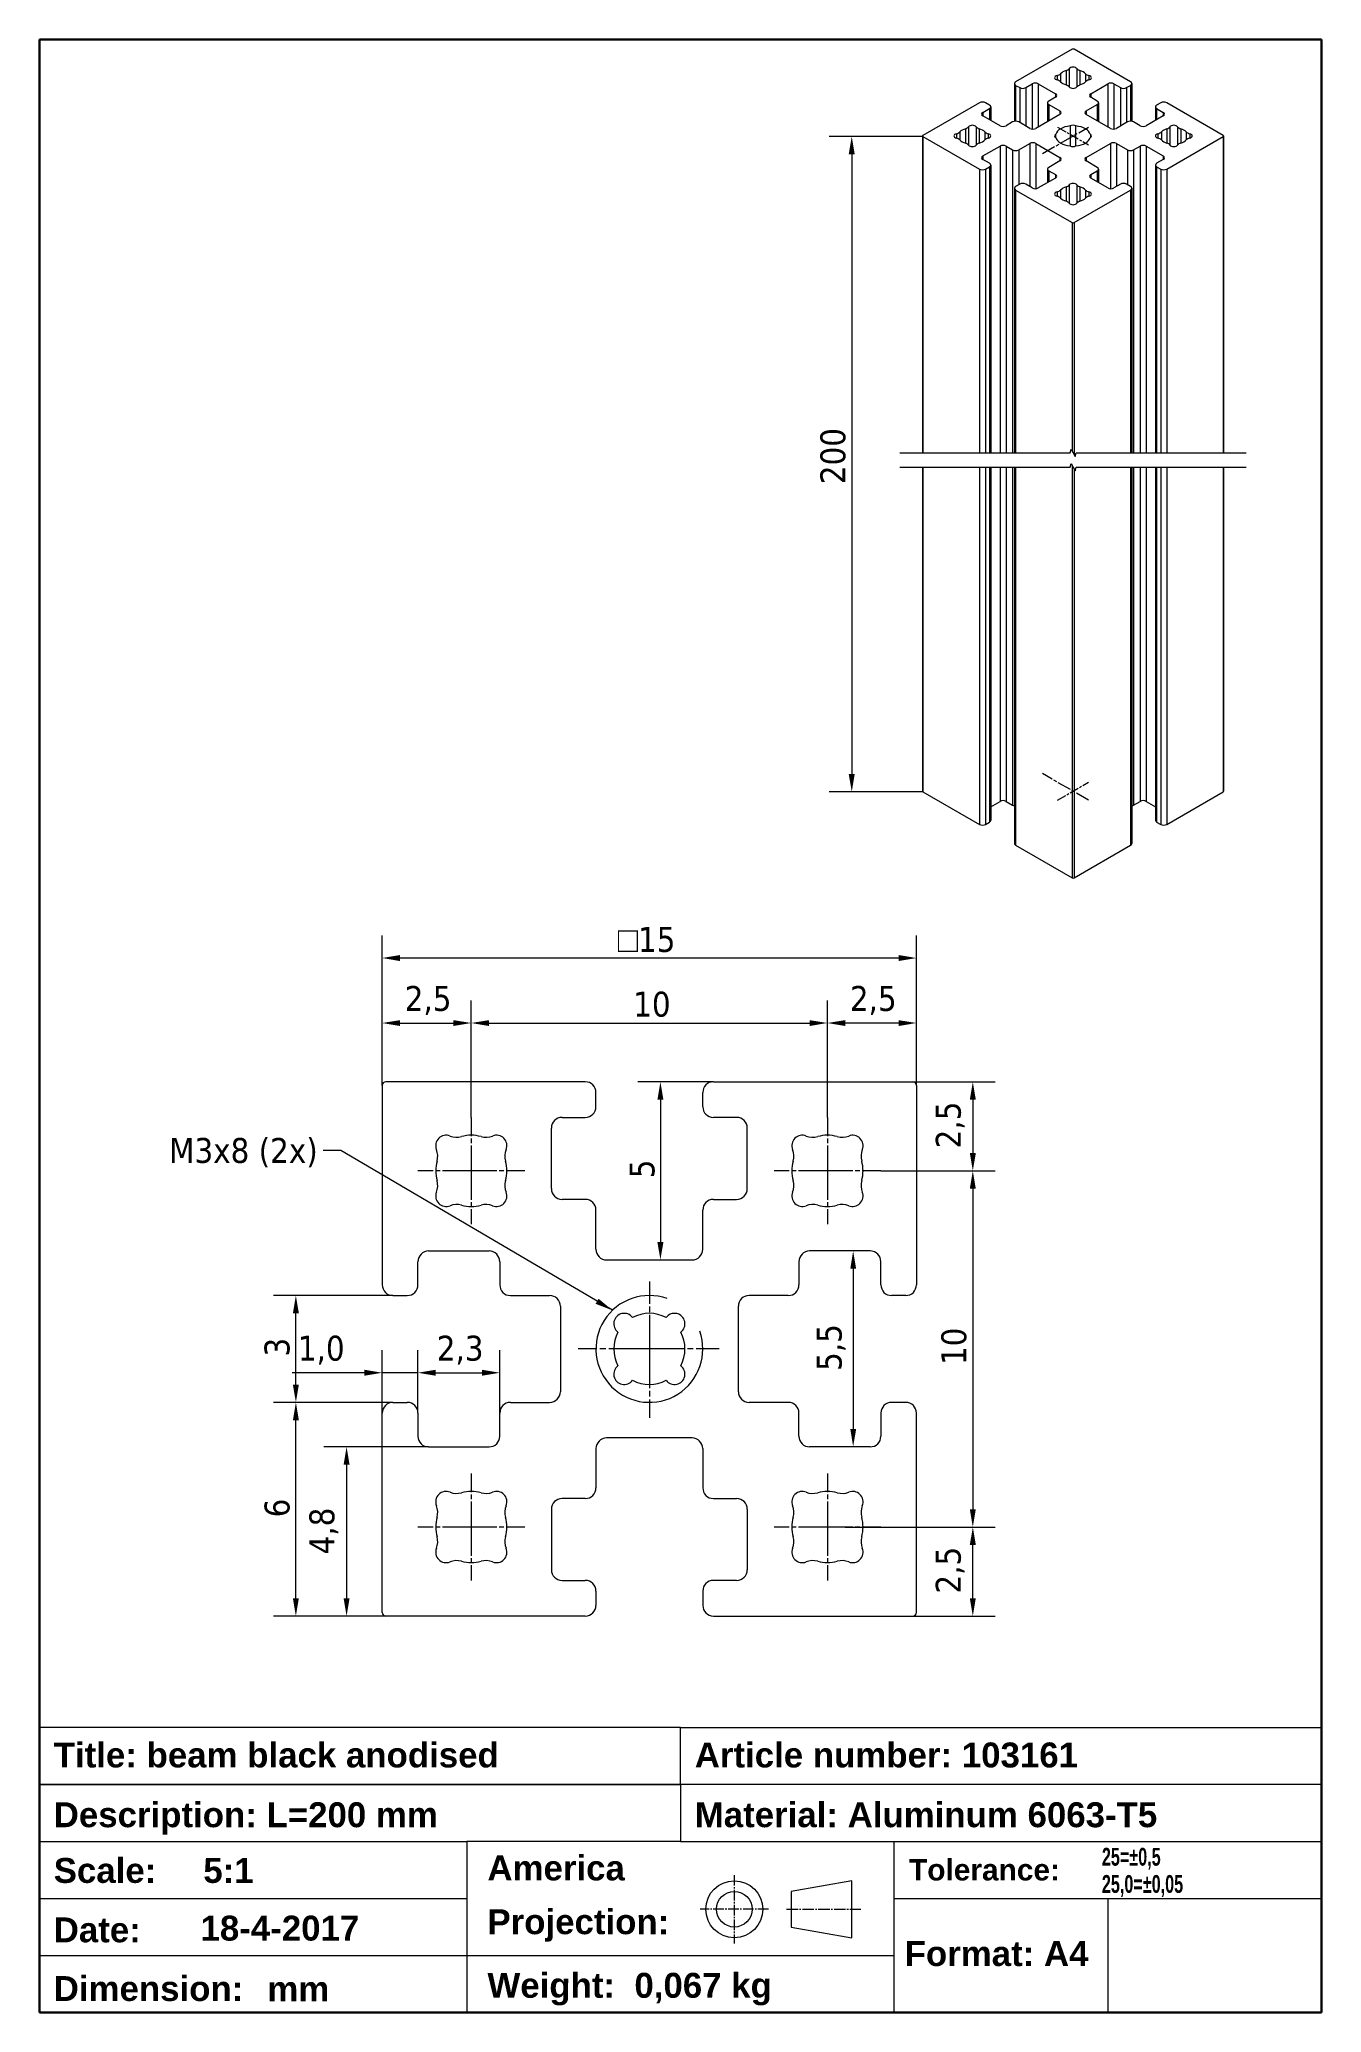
# Model space of a CAD drawing. Header units: millimetres. Extents: x 9 to 99, y 5 to 144.
import ezdxf

# ---------------------------------------------------------------- set-up
doc = ezdxf.new("R2010")
doc.units = ezdxf.units.MM
doc.header["$LTSCALE"] = 0.5
doc.linetypes.add('CHAIN', pattern=[0.3543, 0.2362, -0.0295, 0.0591, -0.0295])
doc.linetypes.add('LONG_DASH_DOTTED', pattern=[0.3001, 0.2362, -0.0295, 0.0049, -0.0295])
for name, color, linetype, lineweight in [('Break Line (ISO)', 7, 'Continuous', 20), ('Center Mark (ISO)', 7, 'Continuous', 5), ('Dimension (ISO)', 7, 'Continuous', 5), ('Sketch Geometry (ISO)', 7, 'Continuous', 5), ('Symbol (ISO)', 7, 'Continuous', 5), ('Title (ISO)', 7, 'Continuous', 20), ('Title Block Outline', 7, 'Continuous', 30), ('Visible (ISO)', 7, 'Continuous', 18), ('Visible Narrow (ISO)', 7, 'Continuous', 18)]:
    doc.layers.add(name, color=color, linetype=linetype, lineweight=lineweight)
doc.styles.add('Note Text (ISO)', font='tahoma.ttf')
doc.styles.add('Text Style289', font='')
doc.styles.add('Title Block 1.5', font='romand.shx')
doc.styles.add('Title Block 3', font='romand.shx')
doc.styles.add('Title Block 4', font='romand.shx')
doc.styles.get('Text Style289').set_extended_font_data('Arial', bold=True)
doc.dimstyles.new('Default (ISO)', dxfattribs={"dimscale": 0.5, "dimtxt": 3.5, "dimasz": 2.5, "dimexe": 3.175, "dimexo": 0, "dimgap": 0.762, "dimtad": 1, "dimdec": 1, "dimrnd": 1e-08, "dimzin": 0, "dimtxsty": 'Note Text (ISO)', "dimcen": 0.09, "dimdle": 10, "dimclrd": 256, "dimclre": 256, "dimclrt": 256, "dimadec": 1, "dimazin": 0, "dimtfac": 1.001486, "dimtmove": 0, "dimatfit": 3, "dimfxl": 1, "dimtolj": 1, "dimtzin": 0, "dimlwd": -1, "dimlwe": -1, "dimarcsym": 0})
doc.dimstyles.new('Default - Method 1b (ISO)$7', dxfattribs={"dimscale": 0.5, "dimtxt": 3.5, "dimasz": 2.5, "dimexe": 3.175, "dimexo": 0, "dimgap": 0.762, "dimtad": 1, "dimtoh": 1, "dimdec": 1, "dimrnd": 1e-08, "dimtxsty": 'Note Text (ISO)', "dimcen": 0.09, "dimdle": 10, "dimclrd": 256, "dimclre": 256, "dimclrt": 256, "dimadec": 1, "dimazin": 2, "dimtfac": 1, "dimtmove": 0, "dimatfit": 3, "dimfxl": 1, "dimtolj": 1, "dimlwd": -1, "dimlwe": -1, "dimarcsym": 0})

msp = doc.modelspace()

# ---------------------------------------------------------------- texts
at = {"layer": 'Symbol (ISO)', "insert": (28.284, 66.39), "char_height": 1.75, "width": 10.77229, "attachment_point": 3, "style": 'Note Text (ISO)'}
msp.add_mtext('{M3x8 (2x)}', dxfattribs=at)

# ---------------------------------------------------------------- blocks, each defined once
blk = doc.blocks.new('Title Blocks Makerrbeam title')
at = {"layer": 'Title (ISO)'}
for p, q in [((159.41, 75.37), (69.41, 75.37)), ((69.41, 75.37), (69.41, 67.37)), ((159.41, 67.37), (159.41, 75.37)), ((159.41, 75.37), (249.41, 75.37)), ((159.41, 67.37), (159.41, 75.37)), ((249.41, 75.37), (249.41, 67.37)), ((249.41, 67.37), (69.41, 67.37)), ((69.41, 67.37), (69.41, 59.37)), ((69.41, 67.37), (159.41, 67.37)), ((249.41, 67.37), (159.41, 67.37)), ((159.41, 67.37), (159.41, 59.37)), ((249.41, 60.69), (249.41, 67.37)), ((69.41, 35.37), (69.41, 59.37)), ((69.41, 59.37), (129.41, 59.37)), ((129.41, 59.37), (129.41, 35.37)), ((159.41, 59.37), (129.41, 59.37)), ((159.41, 59.37), (249.41, 59.37)), ((189.41, 35.37), (189.41, 59.37)), ((249.41, 59.37), (249.41, 35.37)), ((183.48, 53.87), (174.96, 52.37)), ((183.48, 45.87), (183.48, 53.87)), ((69.41, 51.37), (129.41, 51.37)), ((174.96, 52.37), (174.96, 47.37)), ((189.41, 51.37), (249.41, 51.37)), ((219.41, 51.37), (219.41, 35.37)), ((174.96, 47.37), (183.48, 45.87)), ((69.41, 43.37), (129.41, 43.37)), ((129.41, 43.37), (189.41, 43.37)), ((129.41, 35.37), (69.41, 35.37)), ((69.41, 35.37), (249.41, 35.37)), ((129.41, 35.37), (189.41, 35.37)), ((189.41, 35.37), (249.41, 35.37))]:
    blk.add_line(p, q, dxfattribs=at)
at = {"layer": 'Title (ISO)', "linetype": 'LONG_DASH_DOTTED', "ltscale": 12.581456}
for p, q in [((166.96, 54.67), (166.96, 45.07)), ((171.76, 49.87), (162.17, 49.87))]:
    blk.add_line(p, q, dxfattribs=at)
at = {"layer": 'Title (ISO)', "linetype": 'LONG_DASH_DOTTED', "ltscale": 13.666011}
blk.add_line((174.31, 49.87), (184.72, 49.87), dxfattribs=at)
at = {"layer": 'Title (ISO)'}
for radius in [4, 2.5]:
    blk.add_circle((166.96, 49.87), radius, dxfattribs=at)
at = {"layer": 'Title (ISO)', "color": 7}
for s, insert, char_height, attachment_point, style in [('\\fArial|b1|i0;\\H3.5000;Title: beam black anodised', (71.41, 73.28), 3.5, 1, 'Title Block 4'), ('\\fArial|b1|i0;\\H3.5000;Article number: 103161', (161.41, 73.28), 3.5, 1, 'Title Block 4'), ('\\fArial|b1|i0;\\H3.5000;Description: L=200 mm', (71.41, 64.89), 3.5, 1, 'Title Block 4'), ('\\fArial|b1|i0;\\H3.5000;Material: Aluminum 6063-T5', (161.41, 64.89), 3.5, 1, 'Title Block 4'), ('\\fArial|b1|i0;\\H3.5000;Scale:', (71.41, 53.52), 3.5, 7, 'Title Block 1.5'), ('\\fArial|b1|i0;\\H3.5000;5:1', (92.41, 53.52), 3.5, 7, 'Title Block 1.5'), ('\\fArial|b1|i0;\\H3.5000;America', (132.3, 53.87), 3.5, 7, 'Title Block 1.5'), ('\\fArial|b1|i0;\\H3.0000;Tolerance:', (191.49, 53.87), 3, 7, 'Title Block 1.5'), ('\\fArial|b1|i0;\\H3.5000;Date:', (71.41, 45.18), 3.5, 7, 'Title Block 1.5'), ('\\fArial|b1|i0;\\H3.5000;Format: A4', (190.88, 45.4), 3.5, 1, 'Title Block 3'), ('\\fArial|b1|i0;\\H3.5000;Dimension:', (71.41, 36.94), 3.5, 7, 'Title Block 1.5'), ('\\fArial|b1|i0;\\H3.5000;mm', (101.41, 36.94), 3.5, 7, 'Title Block 1.5')]:
    blk.add_mtext(s, dxfattribs=dict(at, insert=insert, char_height=char_height, attachment_point=attachment_point, style=style))
at = {"layer": 'Title (ISO)', "color": 7, "attachment_point": 1, "style": 'Title Block 3'}
for s, insert, char_height, width in [('\\fArial|b1|i0;\\W0.65;\\H2.5000;25=±0,5', (218.57, 58.49), 2.5, 53.9219), ('\\fArial|b1|i0;\\W0.65;\\H2.5000;25,0=±0,05', (218.57, 54.67), 2.5, 53.9219), ('\\fArial|b1|i0;\\H3.5000;Weight:  0,067 kg', (132.3, 40.94), 3.5, 52.6737)]:
    blk.add_mtext(s, dxfattribs=dict(at, insert=insert, char_height=char_height, width=width))
at = {"layer": 'Title (ISO)', "insert": (132.3, 49.87), "char_height": 3.5, "width": 25.5351, "attachment_point": 1, "style": 'Note Text (ISO)'}
blk.add_mtext('\\fArial|b1|i0;\\H3.5000;Projection:', dxfattribs=at)
at = {"layer": 'Title (ISO)', "color": 7, "style": 'Text Style289'}
blk.add_attdef('CREATION_DATE_001', (92.02, 45.47), '', height=3.5, dxfattribs=at)
blk = doc.blocks.new('Borders Makerbeam A4')
at = {"layer": 'Title Block Outline'}
for p, q in [((17.5, 287), (197.5, 287)), ((17.5, 10), (17.5, 287)), ((197.5, 287), (197.5, 10)), ((197.5, 10), (17.5, 10))]:
    blk.add_line(p, q, dxfattribs=at)
blk = doc.blocks.new('*D6')
at = {"layer": 'Defpoints', "color": 0}
for p in [(32.81, 79.02), (32.81, 70.08), (70.31, 70.08)]:
    blk.add_point(p, dxfattribs=at)
at = {"layer": 'Dimension (ISO)'}
for p, q in [((32.81, 70.08), (32.81, 80.61)), ((70.31, 70.08), (70.31, 80.61)), ((69.06, 79.02), (34.06, 79.02))]:
    blk.add_line(p, q, dxfattribs=at)
for points in [[(34.06, 79.23), (34.06, 78.81), (32.81, 79.02)], [(69.06, 79.23), (69.06, 78.81), (70.31, 79.02)]]:
    blk.add_solid(points, dxfattribs=at)
at = {"layer": 'Dimension (ISO)', "insert": (49.35, 81.2), "char_height": 1.75, "attachment_point": 1, "style": 'Note Text (ISO)'}
blk.add_mtext('\\A1;{\\fAIGDT|b0|i0;\\H1.7500;o\\fTahoma|b0|i0;\\H1.7500;}15', dxfattribs=at)
blk = doc.blocks.new('*D7')
at = {"layer": 'Defpoints', "color": 0}
for p in [(64.06, 74.46), (39.06, 67.83), (64.06, 67.83)]:
    blk.add_point(p, dxfattribs=at)
at = {"layer": 'Dimension (ISO)'}
for p, q in [((39.06, 67.83), (39.06, 76.04)), ((64.06, 67.83), (64.06, 76.04)), ((40.31, 74.46), (62.81, 74.46))]:
    blk.add_line(p, q, dxfattribs=at)
for points in [[(40.31, 74.66), (40.31, 74.25), (39.06, 74.46)], [(62.81, 74.66), (62.81, 74.25), (64.06, 74.46)]]:
    blk.add_solid(points, dxfattribs=at)
at = {"layer": 'Dimension (ISO)', "insert": (50.43, 76.66), "char_height": 1.75, "attachment_point": 1, "style": 'Note Text (ISO)'}
blk.add_mtext('\\A1;10', dxfattribs=at)
blk = doc.blocks.new('*D8')
at = {"layer": 'Defpoints', "color": 0}
for p in [(39.06, 74.46), (32.81, 70.08), (39.06, 67.83)]:
    blk.add_point(p, dxfattribs=at)
at = {"layer": 'Dimension (ISO)'}
for p, q in [((32.81, 70.08), (32.81, 76.04)), ((39.06, 67.83), (39.06, 76.04)), ((34.06, 74.46), (37.81, 74.46))]:
    blk.add_line(p, q, dxfattribs=at)
for points in [[(34.06, 74.66), (34.06, 74.25), (32.81, 74.46)], [(37.81, 74.66), (37.81, 74.25), (39.06, 74.46)]]:
    blk.add_solid(points, dxfattribs=at)
at = {"layer": 'Dimension (ISO)', "insert": (34.39, 77.06), "char_height": 1.75, "attachment_point": 1, "style": 'Note Text (ISO)'}
blk.add_mtext('\\A1;2,5', dxfattribs=at)
blk = doc.blocks.new('*D9')
at = {"layer": 'Defpoints', "color": 0}
for p in [(64.06, 74.46), (70.31, 70.08), (64.06, 67.83)]:
    blk.add_point(p, dxfattribs=at)
at = {"layer": 'Dimension (ISO)'}
for p, q in [((64.06, 67.83), (64.06, 76.04)), ((70.31, 70.08), (70.31, 76.04)), ((69.06, 74.46), (65.31, 74.46))]:
    blk.add_line(p, q, dxfattribs=at)
for points in [[(65.31, 74.66), (65.31, 74.25), (64.06, 74.46)], [(69.06, 74.66), (69.06, 74.25), (70.31, 74.46)]]:
    blk.add_solid(points, dxfattribs=at)
at = {"layer": 'Dimension (ISO)', "insert": (65.64, 77.06), "char_height": 1.75, "attachment_point": 1, "style": 'Note Text (ISO)'}
blk.add_mtext('\\A1;2,5', dxfattribs=at)
blk = doc.blocks.new('*D10')
at = {"layer": 'Defpoints', "color": 0}
for p in [(70.06, 70.33), (67.81, 64.08), (74.27, 64.08)]:
    blk.add_point(p, dxfattribs=at)
at = {"layer": 'Dimension (ISO)'}
for p, q in [((70.06, 70.33), (75.85, 70.33)), ((74.27, 69.08), (74.27, 65.33)), ((67.81, 64.08), (75.85, 64.08))]:
    blk.add_line(p, q, dxfattribs=at)
for points in [[(74.06, 69.08), (74.48, 69.08), (74.27, 70.33)], [(74.06, 65.33), (74.48, 65.33), (74.27, 64.08)]]:
    blk.add_solid(points, dxfattribs=at)
at = {"layer": 'Dimension (ISO)', "insert": (71.67, 65.66), "char_height": 1.75, "attachment_point": 1, "rotation": 90, "style": 'Note Text (ISO)'}
blk.add_mtext('\\A1;2,5', dxfattribs=at)
blk = doc.blocks.new('*D11')
at = {"layer": 'Defpoints', "color": 0}
for p in [(67.81, 64.08), (67.81, 39.08), (74.27, 39.08)]:
    blk.add_point(p, dxfattribs=at)
at = {"layer": 'Dimension (ISO)'}
for p, q in [((67.81, 64.08), (75.85, 64.08)), ((74.27, 62.83), (74.27, 40.33)), ((67.81, 39.08), (75.85, 39.08))]:
    blk.add_line(p, q, dxfattribs=at)
for points in [[(74.06, 62.83), (74.48, 62.83), (74.27, 64.08)], [(74.06, 40.33), (74.48, 40.33), (74.27, 39.08)]]:
    blk.add_solid(points, dxfattribs=at)
at = {"layer": 'Dimension (ISO)', "insert": (72.06, 50.45), "char_height": 1.75, "attachment_point": 1, "rotation": 90, "style": 'Note Text (ISO)'}
blk.add_mtext('\\A1;10', dxfattribs=at)
blk = doc.blocks.new('*D12')
at = {"layer": 'Defpoints', "color": 0}
for p in [(65.31, 39.08), (74.27, 39.08), (70.06, 32.83)]:
    blk.add_point(p, dxfattribs=at)
at = {"layer": 'Dimension (ISO)'}
for p, q in [((65.31, 39.08), (75.85, 39.08)), ((74.27, 34.08), (74.27, 37.83)), ((70.06, 32.83), (75.85, 32.83))]:
    blk.add_line(p, q, dxfattribs=at)
for points in [[(74.06, 37.83), (74.48, 37.83), (74.27, 39.08)], [(74.06, 34.08), (74.48, 34.08), (74.27, 32.83)]]:
    blk.add_solid(points, dxfattribs=at)
at = {"layer": 'Dimension (ISO)', "insert": (71.67, 34.41), "char_height": 1.75, "attachment_point": 1, "rotation": 90, "style": 'Note Text (ISO)'}
blk.add_mtext('\\A1;2,5', dxfattribs=at)
blk = doc.blocks.new('*D13')
at = {"layer": 'Defpoints', "color": 0}
for p in [(26.75, 47.83), (33.56, 47.83), (33.06, 32.83)]:
    blk.add_point(p, dxfattribs=at)
at = {"layer": 'Dimension (ISO)'}
for p, q in [((33.56, 47.83), (25.17, 47.83)), ((26.75, 34.08), (26.75, 46.58)), ((33.06, 32.83), (25.17, 32.83))]:
    blk.add_line(p, q, dxfattribs=at)
for points in [[(26.54, 46.58), (26.96, 46.58), (26.75, 47.83)], [(26.54, 34.08), (26.96, 34.08), (26.75, 32.83)]]:
    blk.add_solid(points, dxfattribs=at)
at = {"layer": 'Dimension (ISO)', "insert": (24.55, 39.76), "char_height": 1.75, "attachment_point": 1, "rotation": 90, "style": 'Note Text (ISO)'}
blk.add_mtext('\\A1;6', dxfattribs=at)
blk = doc.blocks.new('*D14')
at = {"layer": 'Defpoints', "color": 0}
for p in [(26.75, 55.33), (33.56, 55.33), (33.56, 47.83)]:
    blk.add_point(p, dxfattribs=at)
at = {"layer": 'Dimension (ISO)'}
for p, q in [((33.56, 55.33), (25.17, 55.33)), ((26.75, 49.08), (26.75, 54.08)), ((33.56, 47.83), (25.17, 47.83))]:
    blk.add_line(p, q, dxfattribs=at)
for points in [[(26.54, 54.08), (26.96, 54.08), (26.75, 55.33)], [(26.54, 49.08), (26.96, 49.08), (26.75, 47.83)]]:
    blk.add_solid(points, dxfattribs=at)
at = {"layer": 'Dimension (ISO)', "insert": (24.55, 51.05), "char_height": 1.75, "attachment_point": 1, "rotation": 90, "style": 'Note Text (ISO)'}
blk.add_mtext('\\A1;3', dxfattribs=at)
blk = doc.blocks.new('*D15')
at = {"layer": 'Defpoints', "color": 0}
for p in [(35.31, 49.91), (32.81, 47.08), (35.31, 47.08)]:
    blk.add_point(p, dxfattribs=at)
at = {"layer": 'Dimension (ISO)'}
for p, q in [((32.81, 47.08), (32.81, 51.5)), ((35.31, 47.08), (35.31, 51.5)), ((31.56, 49.91), (26.5, 49.91)), ((35.31, 49.91), (32.81, 49.91)), ((36.56, 49.91), (37.81, 49.91))]:
    blk.add_line(p, q, dxfattribs=at)
for points in [[(31.56, 50.12), (31.56, 49.7), (32.81, 49.91)], [(36.56, 50.12), (36.56, 49.7), (35.31, 49.91)]]:
    blk.add_solid(points, dxfattribs=at)
at = {"layer": 'Dimension (ISO)', "insert": (26.89, 52.51), "char_height": 1.75, "attachment_point": 1, "style": 'Note Text (ISO)'}
blk.add_mtext('\\A1;1,0', dxfattribs=at)
blk = doc.blocks.new('*D16')
at = {"layer": 'Defpoints', "color": 0}
for p in [(41.06, 49.91), (35.31, 47.08), (41.06, 47.08)]:
    blk.add_point(p, dxfattribs=at)
at = {"layer": 'Dimension (ISO)'}
for p, q in [((35.31, 47.08), (35.31, 51.5)), ((41.06, 47.08), (41.06, 51.5)), ((36.56, 49.91), (39.81, 49.91))]:
    blk.add_line(p, q, dxfattribs=at)
for points in [[(36.56, 50.12), (36.56, 49.7), (35.31, 49.91)], [(39.81, 50.12), (39.81, 49.7), (41.06, 49.91)]]:
    blk.add_solid(points, dxfattribs=at)
at = {"layer": 'Dimension (ISO)', "insert": (36.64, 52.51), "char_height": 1.75, "attachment_point": 1, "style": 'Note Text (ISO)'}
blk.add_mtext('\\A1;2,3', dxfattribs=at)
blk = doc.blocks.new('*D17')
at = {"layer": 'Defpoints', "color": 0}
for p in [(36.06, 44.71), (30.31, 32.83), (33.06, 32.83)]:
    blk.add_point(p, dxfattribs=at)
at = {"layer": 'Dimension (ISO)'}
for p, q in [((36.06, 44.71), (28.72, 44.71)), ((30.31, 43.46), (30.31, 34.08)), ((33.06, 32.83), (28.72, 32.83))]:
    blk.add_line(p, q, dxfattribs=at)
for points in [[(30.1, 43.46), (30.52, 43.46), (30.31, 44.71)], [(30.1, 34.08), (30.52, 34.08), (30.31, 32.83)]]:
    blk.add_solid(points, dxfattribs=at)
at = {"layer": 'Dimension (ISO)', "insert": (27.7, 37.16), "char_height": 1.75, "attachment_point": 1, "rotation": 90, "style": 'Note Text (ISO)'}
blk.add_mtext('\\A1;4,8', dxfattribs=at)
blk = doc.blocks.new('*D18')
at = {"layer": 'Defpoints', "color": 0}
for p in [(65.87, 58.46), (65.87, 44.71), (65.87, 44.71)]:
    blk.add_point(p, dxfattribs=at)
at = {"layer": 'Dimension (ISO)'}
blk.add_line((65.87, 57.21), (65.87, 45.96), dxfattribs=at)
for points in [[(65.67, 57.21), (66.08, 57.21), (65.87, 58.46)], [(65.67, 45.96), (66.08, 45.96), (65.87, 44.71)]]:
    blk.add_solid(points, dxfattribs=at)
at = {"layer": 'Dimension (ISO)', "insert": (63.31, 50.04), "char_height": 1.75, "attachment_point": 1, "rotation": 90, "style": 'Note Text (ISO)'}
blk.add_mtext('\\A1;5,5', dxfattribs=at)
blk = doc.blocks.new('*D19')
at = {"layer": 'Defpoints', "color": 0}
for p in [(56.06, 70.33), (52.34, 57.83), (52.34, 57.83)]:
    blk.add_point(p, dxfattribs=at)
at = {"layer": 'Dimension (ISO)'}
for p, q in [((56.06, 70.33), (50.75, 70.33)), ((52.34, 69.08), (52.34, 59.08))]:
    blk.add_line(p, q, dxfattribs=at)
for points in [[(52.13, 69.08), (52.55, 69.08), (52.34, 70.33)], [(52.13, 59.08), (52.55, 59.08), (52.34, 57.83)]]:
    blk.add_solid(points, dxfattribs=at)
at = {"layer": 'Dimension (ISO)', "insert": (50.17, 63.56), "char_height": 1.75, "attachment_point": 1, "rotation": 90, "style": 'Note Text (ISO)'}
blk.add_mtext('\\A1;5', dxfattribs=at)
blk = doc.blocks.new('*D20')
at = {"layer": 'Defpoints', "color": 0}
for p in [(70.77, 136.69), (65.77, 90.69), (70.77, 90.69)]:
    blk.add_point(p, dxfattribs=at)
at = {"layer": 'Dimension (ISO)'}
for p, q in [((70.77, 136.69), (64.18, 136.69)), ((65.77, 135.44), (65.77, 91.94)), ((70.77, 90.69), (64.18, 90.69))]:
    blk.add_line(p, q, dxfattribs=at)
for points in [[(65.56, 135.44), (65.98, 135.44), (65.77, 136.69)], [(65.56, 91.94), (65.98, 91.94), (65.77, 90.69)]]:
    blk.add_solid(points, dxfattribs=at)
at = {"layer": 'Dimension (ISO)', "insert": (63.57, 111.63), "char_height": 1.75, "attachment_point": 1, "rotation": 90, "style": 'Note Text (ISO)'}
blk.add_mtext('\\A1; 200', dxfattribs=at)

# ---------------------------------------------------------------- dimensions: what is measured, and where the dimension line sits
at = {"layer": 'Dimension (ISO)'}
for base, p1, p2, angle, text, override, picture, middle in [((65.772, 90.691), (70.772, 136.688), (70.772, 90.691), 90, ' 200', {"dimdec": 1, "dimlfac": 3.550216, "dimtp": 0, "dimtm": 0, "dimtdec": 2, "dimtofl": 0, "dimatfit": 1}, '*D20', (65.772, 113.926)), ((32.815, 79.022), (70.315, 70.082), (32.815, 70.082), 180, '{\\fAIGDT|b0|i0;\\H1.7500;o\\fTahoma|b0|i0;\\H1.7500;}<>', {"dimdec": 0, "dimlfac": 0.4, "dimtp": 0, "dimtm": 0, "dimtdec": 2, "dimtofl": 0, "dimatfit": 1}, '*D6', (51.565, 79.022))]:
    dim = msp.add_linear_dim(base=base, p1=p1, p2=p2, angle=angle, text=text, dimstyle='Default (ISO)', override=override, dxfattribs=at)
    dim.commit()
    dim.dimension.update_dxf_attribs({"geometry": picture, "text_midpoint": middle, "dimtype": 160})
for base, p1, p2, angle, override, picture, middle in [((39.065, 74.456), (32.815, 70.082), (39.065, 67.832), 180, {"dimdec": 1, "dimlfac": 0.4, "dimtp": 0, "dimtm": 0, "dimtdec": 2, "dimtofl": 0, "dimatfit": 1}, '*D8', (35.94, 74.456)), ((64.065, 74.456), (39.065, 67.832), (64.065, 67.832), 180, {"dimdec": 0, "dimlfac": 0.4, "dimtp": 0, "dimtm": 0, "dimtdec": 0, "dimtofl": 0, "dimatfit": 1}, '*D7', (51.565, 74.456)), ((64.065, 74.456), (70.315, 70.082), (64.065, 67.832), 180, {"dimdec": 1, "dimlfac": 0.4, "dimtp": 0, "dimtm": 0, "dimtdec": 2, "dimtofl": 0, "dimatfit": 1}, '*D9', (67.19, 74.456)), ((52.34, 57.832), (56.065, 70.332), (52.34, 57.832), 270, {"dimdec": 0, "dimlfac": 0.4, "dimse2": 1, "dimtp": 0, "dimtm": 0, "dimtdec": 0, "dimtofl": 0, "dimatfit": 1}, '*D19', (52.34, 64.082)), ((74.267, 64.082), (70.065, 70.332), (67.815, 64.082), 270, {"dimdec": 1, "dimlfac": 0.4, "dimtp": 0, "dimtm": 0, "dimtdec": 2, "dimtofl": 0, "dimatfit": 1}, '*D10', (74.267, 67.207)), ((74.267, 39.082), (67.815, 64.082), (67.815, 39.082), 90, {"dimdec": 0, "dimlfac": 0.4, "dimtp": 0, "dimtm": 0, "dimtdec": 0, "dimtofl": 0, "dimatfit": 1}, '*D11', (74.267, 51.582)), ((65.874, 44.707), (65.874, 58.457), (65.874, 44.707), 90, {"dimdec": 1, "dimlfac": 0.4, "dimse1": 1, "dimse2": 1, "dimtp": 0, "dimtm": 0, "dimtdec": 2, "dimtofl": 0, "dimatfit": 1}, '*D18', (65.874, 51.582)), ((26.753, 55.332), (33.565, 47.832), (33.565, 55.332), 270, {"dimdec": 0, "dimlfac": 0.4, "dimtp": 0, "dimtm": 0, "dimtdec": 0, "dimtofl": 0, "dimatfit": 1}, '*D14', (26.753, 51.582)), ((26.753, 47.832), (33.065, 32.832), (33.565, 47.832), 90, {"dimdec": 0, "dimlfac": 0.4, "dimtp": 0, "dimtm": 0, "dimtdec": 0, "dimtofl": 0, "dimatfit": 1}, '*D13', (26.753, 40.332)), ((30.308255705, 32.831522122), (36.064586805, 44.706522122), (33.064586805, 32.831522122), 270, {"dimdec": 1, "dimlfac": 0.4, "dimtp": 0, "dimtm": 0, "dimtdec": 2, "dimtofl": 0, "dimatfit": 1}, '*D17', (30.308255705, 38.769022122)), ((74.267, 39.082), (70.065, 32.832), (65.315, 39.082), 270, {"dimdec": 1, "dimlfac": 0.4, "dimtp": 0, "dimtm": 0, "dimtdec": 2, "dimtofl": 0, "dimatfit": 1}, '*D12', (74.267, 35.957))]:
    dim = msp.add_linear_dim(base=base, p1=p1, p2=p2, angle=angle, dimstyle='Default (ISO)', override=override, dxfattribs=at)
    dim.commit()
    dim.dimension.update_dxf_attribs({"geometry": picture, "text_midpoint": middle, "dimtype": 160})
for base, p1, p2, override, picture, middle in [((35.315, 49.913), (32.815, 47.082), (35.315, 47.082), {"dimdec": 1, "dimlfac": 0.4, "dimtp": 0, "dimtm": 0, "dimtdec": 2, "dimtofl": 1, "dimatfit": 1}, '*D15', (28.382, 49.913)), ((41.065, 49.913), (35.315, 47.082), (41.065, 47.082), {"dimdec": 1, "dimlfac": 0.4, "dimtp": 0, "dimtm": 0, "dimtdec": 2, "dimtofl": 0, "dimatfit": 1}, '*D16', (38.19, 49.913))]:
    dim = msp.add_linear_dim(base=base, p1=p1, p2=p2, dimstyle='Default (ISO)', override=override, dxfattribs=at)
    dim.commit()
    dim.dimension.update_dxf_attribs({"geometry": picture, "text_midpoint": middle, "dimtype": 160})

# ---------------------------------------------------------------- linework, layer by layer
at = {"layer": 'Break Line (ISO)', "flags": 128}
for points in [[(69.155, 114.481), (81.096, 114.481), (81.163, 114.731), (81.452, 114.231), (81.519, 114.481), (93.46, 114.481)], [(69.155, 113.481), (81.096, 113.481), (81.163, 113.731), (81.452, 113.231), (81.519, 113.481), (93.46, 113.481)]]:
    msp.add_lwpolyline(points, dxfattribs=at)
at = {"layer": 'Center Mark (ISO)', "linetype": 'CHAIN', "ltscale": 8.288396}
for p, q in [((79.16, 135.489), (82.39, 137.353)), ((82.39, 90.106), (79.16, 91.971))]:
    msp.add_line(p, q, dxfattribs=at)
at = {"layer": 'Center Mark (ISO)', "linetype": 'CHAIN', "ltscale": 5.555937}
for p, q in [((80.225, 137.353), (82.39, 136.103)), ((80.225, 90.106), (82.39, 91.356)), ((39.065, 65.332), (39.065, 62.832)), ((39.065, 65.332), (39.065, 62.832)), ((64.065, 65.332), (64.065, 62.832)), ((64.065, 65.332), (64.065, 62.832)), ((40.315, 64.082), (37.815, 64.082)), ((40.315, 64.082), (37.815, 64.082)), ((65.315, 64.082), (62.815, 64.082)), ((65.315, 64.082), (62.815, 64.082)), ((51.565, 52.832), (51.565, 50.332)), ((51.565, 52.832), (51.565, 50.332)), ((52.815, 51.582), (50.315, 51.582)), ((52.815, 51.582), (50.315, 51.582)), ((39.065, 40.332), (39.065, 37.832)), ((39.065, 40.332), (39.065, 37.832)), ((64.065, 40.332), (64.065, 37.832)), ((64.065, 40.332), (64.065, 37.832)), ((40.315, 39.082), (37.815, 39.082)), ((40.315, 39.082), (37.815, 39.082)), ((65.315, 39.082), (62.815, 39.082)), ((65.315, 39.082), (62.815, 39.082))]:
    msp.add_line(p, q, dxfattribs=at)
at = {"layer": 'Center Mark (ISO)', "linetype": 'CHAIN', "ltscale": 11.111974}
for p, q in [((39.065, 67.832), (39.065, 62.832)), ((64.065, 67.832), (64.065, 62.832)), ((39.065, 65.332), (39.065, 60.332)), ((64.065, 65.332), (64.065, 60.332)), ((40.315, 64.082), (35.315, 64.082)), ((42.815, 64.082), (37.815, 64.082)), ((65.315, 64.082), (60.315, 64.082)), ((67.815, 64.082), (62.815, 64.082)), ((39.065, 42.832), (39.065, 37.832)), ((64.065, 42.832), (64.065, 37.832)), ((39.065, 40.332), (39.065, 35.332)), ((64.065, 40.332), (64.065, 35.332)), ((40.315, 39.082), (35.315, 39.082)), ((42.815, 39.082), (37.815, 39.082)), ((65.315, 39.082), (60.315, 39.082)), ((67.815, 39.082), (62.815, 39.082))]:
    msp.add_line(p, q, dxfattribs=at)
at = {"layer": 'Center Mark (ISO)', "linetype": 'CHAIN', "ltscale": 13.315631}
msp.add_line((51.565, 56.323), (51.565, 50.332), dxfattribs=at)
at = {"layer": 'Center Mark (ISO)', "linetype": 'CHAIN', "ltscale": 13.539095}
msp.add_line((51.565, 52.832), (51.565, 46.739), dxfattribs=at)
at = {"layer": 'Center Mark (ISO)', "linetype": 'CHAIN', "ltscale": 13.908535}
msp.add_line((52.815, 51.582), (46.556, 51.582), dxfattribs=at)
at = {"layer": 'Center Mark (ISO)', "linetype": 'CHAIN', "ltscale": 13.665749}
msp.add_line((56.464, 51.582), (50.315, 51.582), dxfattribs=at)
at = {"layer": 'Sketch Geometry (ISO)'}
msp.add_arc((51.565, 51.582), 3.75, 70.52878, 19.47122, dxfattribs=at)
at = {"layer": 'Visible (ISO)'}
for p, q in [((81.237, 142.811), (77.277, 140.525)), ((85.338, 140.525), (81.378, 142.811)), ((77.189, 140.403), (77.189, 137.751)), ((77.277, 140.28), (77.56, 140.117)), ((77.984, 140.117), (78.444, 140.382)), ((78.868, 140.382), (80.07, 139.688)), ((82.545, 139.688), (83.747, 140.382)), ((84.171, 140.382), (84.631, 140.117)), ((85.055, 140.117), (85.338, 140.28)), ((85.426, 140.403), (85.426, 137.751)), ((74.731, 139.055), (70.772, 136.769)), ((74.979, 138.382), (75.438, 138.647)), ((75.438, 138.892), (75.156, 139.055)), ((75.526, 138.77), (75.526, 137.821)), ((79.522, 139.055), (79.522, 137.739)), ((80.07, 139.443), (79.61, 139.178)), ((79.61, 138.933), (80.388, 138.484)), ((82.227, 138.484), (83.004, 138.933)), ((83.004, 139.178), (82.545, 139.443)), ((83.092, 139.055), (83.092, 137.739)), ((87.089, 138.77), (87.089, 137.821)), ((87.459, 139.055), (87.176, 138.892)), ((87.176, 138.647), (87.636, 138.382)), ((91.843, 136.769), (87.884, 139.055)), ((76.181, 137.443), (74.979, 138.137)), ((77.065, 137.708), (76.605, 137.443)), ((78.267, 137.259), (77.489, 137.708)), ((80.388, 138.239), (78.691, 137.259)), ((81.106, 137.429), (81.106, 136.028)), ((81.509, 136.028), (81.509, 137.429)), ((83.924, 137.259), (82.227, 138.239)), ((85.126, 137.708), (84.348, 137.259)), ((86.01, 137.443), (85.55, 137.708)), ((87.636, 138.137), (86.434, 137.443)), ((70.742, 136.728), (70.742, 114.481)), ((70.772, 136.688), (74.731, 134.401)), ((74.979, 135.32), (76.181, 136.014)), ((76.605, 136.014), (77.065, 135.749)), ((77.489, 135.749), (78.267, 136.198)), ((78.691, 136.198), (80.388, 135.218)), ((80.094, 136.612), (80.094, 136.845)), ((82.227, 135.218), (83.924, 136.198)), ((82.52, 136.845), (82.52, 136.612)), ((84.348, 136.198), (85.126, 135.749)), ((85.55, 135.749), (86.01, 136.014)), ((86.434, 136.014), (87.636, 135.32)), ((87.884, 134.401), (91.843, 136.688)), ((91.873, 136.728), (91.873, 114.481)), ((75.438, 134.81), (74.979, 135.075)), ((75.156, 134.401), (75.438, 134.565)), ((75.526, 134.687), (75.526, 114.481)), ((79.522, 134.401), (79.522, 133.453)), ((80.388, 134.973), (79.61, 134.524)), ((83.004, 134.524), (82.227, 134.973)), ((83.092, 134.401), (83.092, 133.453)), ((87.089, 134.687), (87.089, 114.481)), ((87.636, 135.075), (87.176, 134.81)), ((87.176, 134.565), (87.459, 134.401)), ((77.189, 133.054), (77.189, 114.481)), ((77.56, 133.34), (77.277, 133.177)), ((78.444, 133.075), (77.984, 133.34)), ((80.07, 133.769), (78.868, 133.075)), ((79.61, 134.279), (80.07, 134.014)), ((82.545, 134.014), (83.004, 134.279)), ((83.747, 133.075), (82.545, 133.769)), ((84.631, 133.34), (84.171, 133.075)), ((85.338, 133.177), (85.055, 133.34)), ((85.426, 133.054), (85.426, 114.481)), ((77.277, 132.932), (81.237, 130.646)), ((81.378, 130.646), (85.338, 132.932)), ((70.742, 113.481), (70.742, 90.731)), ((75.526, 113.481), (75.526, 88.69)), ((77.189, 113.481), (77.189, 87.057)), ((85.426, 113.481), (85.426, 87.057)), ((87.089, 113.481), (87.089, 88.69)), ((91.873, 113.481), (91.873, 90.731)), ((70.772, 90.691), (74.731, 88.404)), ((87.884, 88.404), (91.843, 90.691)), ((75.526, 89.639), (76.181, 90.017)), ((76.605, 90.017), (77.065, 89.752)), ((85.55, 89.752), (86.01, 90.017)), ((86.434, 90.017), (87.089, 89.639)), ((75.156, 88.404), (75.438, 88.568)), ((87.176, 88.568), (87.459, 88.404)), ((77.277, 86.935), (81.237, 84.649)), ((81.378, 84.649), (85.338, 86.935)), ((32.815, 70.082), (32.815, 56.082)), ((47.065, 70.332), (33.065, 70.332)), ((47.815, 68.582), (47.815, 69.582)), ((55.315, 68.582), (55.315, 69.582)), ((56.065, 70.332), (70.065, 70.332)), ((70.315, 70.082), (70.315, 56.082)), ((44.69, 62.832), (44.69, 67.082)), ((45.44, 67.832), (47.065, 67.832)), ((57.69, 67.832), (56.065, 67.832)), ((58.44, 62.832), (58.44, 67.082)), ((47.065, 62.082), (45.44, 62.082)), ((47.815, 58.582), (47.815, 61.332)), ((55.315, 58.582), (55.315, 61.332)), ((56.065, 62.082), (57.69, 62.082)), ((36.065, 58.457), (40.315, 58.457)), ((67.065, 58.457), (62.815, 58.457)), ((35.315, 56.082), (35.315, 57.707)), ((41.065, 57.707), (41.065, 56.082)), ((48.565, 57.832), (54.565, 57.832)), ((62.065, 57.707), (62.065, 56.082)), ((67.815, 56.082), (67.815, 57.707)), ((33.565, 55.332), (34.565, 55.332)), ((41.815, 55.332), (44.565, 55.332)), ((45.315, 54.582), (45.315, 48.582)), ((57.815, 48.582), (57.815, 54.582)), ((61.315, 55.332), (58.565, 55.332)), ((69.565, 55.332), (68.565, 55.332)), ((33.565, 47.832), (34.565, 47.832)), ((41.815, 47.832), (44.565, 47.832)), ((61.315, 47.832), (58.565, 47.832)), ((69.565, 47.832), (68.565, 47.832)), ((32.815, 33.082), (32.815, 47.082)), ((35.315, 47.082), (35.315, 45.457)), ((41.065, 45.457), (41.065, 47.082)), ((62.065, 45.457), (62.065, 47.082)), ((67.815, 47.082), (67.815, 45.457)), ((70.315, 33.082), (70.315, 47.082)), ((36.065, 44.707), (40.315, 44.707)), ((47.815, 44.582), (47.815, 41.832)), ((54.565, 45.332), (48.565, 45.332)), ((55.315, 44.582), (55.315, 41.832)), ((67.065, 44.707), (62.815, 44.707)), ((44.69, 40.332), (44.69, 36.082)), ((47.065, 41.082), (45.44, 41.082)), ((56.065, 41.082), (57.69, 41.082)), ((58.44, 40.332), (58.44, 36.082)), ((45.44, 35.332), (47.065, 35.332)), ((57.69, 35.332), (56.065, 35.332)), ((47.815, 34.582), (47.815, 33.582)), ((55.315, 34.582), (55.315, 33.582)), ((47.065, 32.832), (33.065, 32.832)), ((56.065, 32.832), (70.065, 32.832))]:
    msp.add_line(p, q, dxfattribs=at)
for centre, radius, start, end in [((33.065, 70.082), 0.25, 90, 180), ((47.065, 69.582), 0.75, 0, 90), ((56.065, 69.582), 0.75, 90, 180), ((70.065, 70.082), 0.25, 0, 90), ((47.065, 68.582), 0.75, 270, 0), ((56.065, 68.582), 0.75, 180, 270), ((37.297, 65.849), 0.732, 68.06691, 201.93309), ((38.037, 67.688), 1.25, 248.06691, 285.90014), ((39.065, 64.082), 2.5, 74.09986, 105.90014), ((40.092, 67.688), 1.25, 254.09986, 291.93309), ((40.832, 65.849), 0.732, 338.06691, 111.93309), ((45.44, 67.082), 0.75, 90, 180), ((57.69, 67.082), 0.75, 0, 90), ((62.297, 65.849), 0.732, 68.06691, 201.93309), ((63.037, 67.688), 1.25, 248.06691, 285.90014), ((64.065, 64.082), 2.5, 74.09986, 105.90014), ((65.092, 67.688), 1.25, 254.09986, 291.93309), ((65.832, 65.849), 0.732, 338.06691, 111.93309), ((35.458, 65.109), 1.25, 344.09986, 21.93309), ((42.671, 65.109), 1.25, 158.06691, 195.90014), ((60.458, 65.109), 1.25, 344.09986, 21.93309), ((67.671, 65.109), 1.25, 158.06691, 195.90014), ((39.065, 64.082), 2.5, 164.09986, 195.90014), ((39.065, 64.082), 2.5, 344.09986, 15.90014), ((64.065, 64.082), 2.5, 164.09986, 195.90014), ((64.065, 64.082), 2.5, 344.09986, 15.90014), ((37.297, 62.314), 0.732, 158.06691, 291.93309), ((35.458, 63.054), 1.25, 338.06691, 15.90014), ((40.832, 62.314), 0.732, 248.06691, 21.93309), ((42.671, 63.054), 1.25, 164.09986, 201.93309), ((45.44, 62.832), 0.75, 180, 270), ((57.69, 62.832), 0.75, 270, 0), ((62.297, 62.314), 0.732, 158.06691, 291.93309), ((60.458, 63.054), 1.25, 338.06691, 15.90014), ((65.832, 62.314), 0.732, 248.06691, 21.93309), ((67.671, 63.054), 1.25, 164.09986, 201.93309), ((38.037, 60.475), 1.25, 74.09986, 111.93309), ((39.065, 64.082), 2.5, 254.09986, 285.90014), ((40.092, 60.475), 1.25, 68.06691, 105.90014), ((47.065, 61.332), 0.75, 0, 90), ((56.065, 61.332), 0.75, 90, 180), ((63.037, 60.475), 1.25, 74.09986, 111.93309), ((64.065, 64.082), 2.5, 254.09986, 285.90014), ((65.092, 60.475), 1.25, 68.06691, 105.90014), ((36.065, 57.707), 0.75, 90, 180), ((40.315, 57.707), 0.75, 0, 90), ((48.565, 58.582), 0.75, 180, 270), ((54.565, 58.582), 0.75, 270, 0), ((62.815, 57.707), 0.75, 90, 180), ((67.065, 57.707), 0.75, 0, 90), ((33.565, 56.082), 0.75, 180, 270), ((34.565, 56.082), 0.75, 270, 0), ((41.815, 56.082), 0.75, 180, 270), ((61.315, 56.082), 0.75, 270, 0), ((68.565, 56.082), 0.75, 180, 270), ((69.565, 56.082), 0.75, 270, 0), ((44.565, 54.582), 0.75, 0, 90), ((49.797, 53.349), 0.732, 36.57894, 233.42106), ((51.565, 51.582), 2.5, 61.84212, 118.15788), ((53.332, 53.349), 0.732, 306.57894, 143.42106), ((58.565, 54.582), 0.75, 90, 180), ((51.565, 51.582), 2.5, 151.84212, 208.15788), ((51.565, 51.582), 2.5, 331.84212, 28.15788), ((49.797, 49.814), 0.732, 126.57894, 323.42106), ((53.332, 49.814), 0.732, 216.57894, 53.42106), ((44.565, 48.582), 0.75, 270, 0), ((51.565, 51.582), 2.5, 241.84212, 298.15788), ((58.565, 48.582), 0.75, 180, 270), ((33.565, 47.082), 0.75, 90, 180), ((34.565, 47.082), 0.75, 0, 90), ((41.815, 47.082), 0.75, 90, 180), ((61.315, 47.082), 0.75, 0, 90), ((68.565, 47.082), 0.75, 90, 180), ((69.565, 47.082), 0.75, 0, 90), ((36.065, 45.457), 0.75, 180, 270), ((40.315, 45.457), 0.75, 270, 0), ((48.565, 44.582), 0.75, 90, 180), ((54.565, 44.582), 0.75, 0, 90), ((62.815, 45.457), 0.75, 180, 270), ((67.065, 45.457), 0.75, 270, 0), ((37.297, 40.849), 0.732, 68.06691, 201.93309), ((39.065, 39.082), 2.5, 74.09986, 105.90014), ((40.832, 40.849), 0.732, 338.06691, 111.93309), ((47.065, 41.832), 0.75, 270, 0), ((56.065, 41.832), 0.75, 180, 270), ((62.297, 40.849), 0.732, 68.06691, 201.93309), ((64.065, 39.082), 2.5, 74.09986, 105.90014), ((65.832, 40.849), 0.732, 338.06691, 111.93309), ((35.458, 40.109), 1.25, 344.09986, 21.93309), ((38.037, 42.688), 1.25, 248.06691, 285.90014), ((40.092, 42.688), 1.25, 254.09986, 291.93309), ((42.671, 40.109), 1.25, 158.06691, 195.90014), ((45.44, 40.332), 0.75, 90, 180), ((57.69, 40.332), 0.75, 0, 90), ((60.458, 40.109), 1.25, 344.09986, 21.93309), ((63.037, 42.688), 1.25, 248.06691, 285.90014), ((65.092, 42.688), 1.25, 254.09986, 291.93309), ((67.671, 40.109), 1.25, 158.06691, 195.90014), ((39.065, 39.082), 2.5, 164.09986, 195.90014), ((39.065, 39.082), 2.5, 344.09986, 15.90014), ((64.065, 39.082), 2.5, 164.09986, 195.90014), ((64.065, 39.082), 2.5, 344.09986, 15.90014), ((37.297, 37.314), 0.732, 158.06691, 291.93309), ((35.458, 38.054), 1.25, 338.06691, 15.90014), ((40.832, 37.314), 0.732, 248.06691, 21.93309), ((42.671, 38.054), 1.25, 164.09986, 201.93309), ((62.297, 37.314), 0.732, 158.06691, 291.93309), ((60.458, 38.054), 1.25, 338.06691, 15.90014), ((65.832, 37.314), 0.732, 248.06691, 21.93309), ((67.671, 38.054), 1.25, 164.09986, 201.93309), ((38.037, 35.475), 1.25, 74.09986, 111.93309), ((39.065, 39.082), 2.5, 254.09986, 285.90014), ((40.092, 35.475), 1.25, 68.06691, 105.90014), ((45.44, 36.082), 0.75, 180, 270), ((57.69, 36.082), 0.75, 270, 0), ((63.037, 35.475), 1.25, 74.09986, 111.93309), ((64.065, 39.082), 2.5, 254.09986, 285.90014), ((65.092, 35.475), 1.25, 68.06691, 105.90014), ((47.065, 34.582), 0.75, 0, 90), ((56.065, 34.582), 0.75, 90, 180), ((47.065, 33.582), 0.75, 270, 0), ((56.065, 33.582), 0.75, 180, 270), ((33.065, 33.082), 0.25, 180, 270), ((70.065, 33.082), 0.25, 270, 0)]:
    msp.add_arc(centre, radius, start, end, dxfattribs=at)
for centre, major_axis, start_param, end_param in [((81.307, 142.771), (-0.1, 0), 3.9269908, 5.4977871), ((81.307, 140.811), (1, 0), 2.0786846, 2.6337044), ((80.578, 141.568), (0.5, 0), 5.2202773, 5.8805918), ((81.307, 141.388), (0.293, 0), 0.4025935, 2.7389991), ((82.037, 141.568), (0.5, 0), 3.5441862, 4.2045007), ((81.307, 140.811), (1, 0), 0.5078883, 1.062908), ((77.489, 140.403), (-0.3, 0), 5.4977871, 7.0685835), ((77.772, 140.239), (0.3, 0), 3.9269908, 5.4977871), ((78.656, 140.26), (0.3, 0), 0.7853982, 2.3561945), ((80.307, 140.811), (-0.293, 0), 5.1149825, 7.4513881), ((79.997, 141.232), (0.5, 0), 5.1149825, 5.775297), ((79.997, 140.39), (-0.5, 0), 3.6494809, 4.3097955), ((81.307, 140.811), (-1, 0), 0.5078883, 1.062908), ((80.578, 140.054), (-0.5, 0), 3.5441862, 4.2045007), ((81.307, 140.234), (-0.293, 0), 0.4025935, 2.7389991), ((82.037, 140.054), (-0.5, 0), 5.2202773, 5.8805918), ((81.307, 140.811), (-1, 0), 2.0786846, 2.6337044), ((82.618, 141.232), (0.5, 0), 3.6494809, 4.3097955), ((82.618, 140.39), (-0.5, 0), 5.1149825, 5.775297), ((82.307, 140.811), (0.293, 0), 5.1149825, 7.4513881), ((83.959, 140.26), (0.3, 0), 0.7853982, 2.3561945), ((84.843, 140.239), (0.3, 0), 3.9269908, 5.4977871), ((85.126, 140.403), (0.3, 0), 5.4977871, 7.0685835), ((74.943, 138.933), (-0.3, 0), 3.9269908, 5.4977871), ((75.226, 138.77), (0.3, 0), 5.4977871, 7.0685835), ((79.822, 139.055), (-0.3, 0), 5.4977871, 7.0685835), ((79.858, 139.566), (0.3, 0), 5.4977871, 7.0685835), ((82.757, 139.566), (-0.3, 0), 5.4977871, 7.0685835), ((82.792, 139.055), (0.3, 0), 5.4977871, 7.0685835), ((87.389, 138.77), (-0.3, 0), 5.4977871, 7.0685835), ((87.671, 138.933), (-0.3, 0), 3.9269908, 5.4977871), ((74.236, 136.728), (1, 0), 2.0786846, 2.6337044), ((73.507, 137.485), (0.5, 0), 5.2202773, 5.8805918), ((74.236, 137.306), (0.293, 0), 0.4025935, 2.7389991), ((74.966, 137.485), (0.5, 0), 3.5441862, 4.2045007), ((74.236, 136.728), (1, 0), 0.5078883, 1.062908), ((75.191, 138.259), (-0.3, 0), 5.4977871, 7.0685835), ((76.393, 137.565), (-0.3, 0), 0.7853982, 2.3561945), ((77.277, 137.586), (-0.3, 0), 3.9269908, 5.4977871), ((78.479, 137.382), (-0.3, 0), 0.7853982, 2.3561945), ((81.307, 136.728), (-1.23, 0), 4.8766916, 6.1188827), ((80.176, 138.361), (0.3, 0), 5.4977871, 7.0685835), ((81.307, 137.306), (0.293, 0), 0.8139851, 2.3276075), ((81.307, 136.728), (1.229, 0), 0.1643026, 1.4064937), ((82.439, 138.361), (-0.3, 0), 5.4977871, 7.0685835), ((84.136, 137.382), (-0.3, 0), 0.7853982, 2.3561945), ((85.338, 137.586), (-0.3, 0), 3.9269908, 5.4977871), ((86.222, 137.565), (-0.3, 0), 0.7853982, 2.3561945), ((88.378, 136.728), (1, 0), 2.0786846, 2.6337044), ((87.424, 138.259), (0.3, 0), 5.4977871, 7.0685835), ((87.649, 137.485), (0.5, 0), 5.2202773, 5.8805918), ((88.378, 137.306), (0.293, 0), 0.4025935, 2.7389991), ((89.108, 137.485), (0.5, 0), 3.5441862, 4.2045007), ((88.378, 136.728), (1, 0), 0.5078883, 1.062908), ((70.842, 136.728), (-0.1, 0), 5.4977871, 7.0685835), ((73.236, 136.728), (-0.293, 0), 5.1149825, 7.4513881), ((72.926, 137.15), (0.5, 0), 5.1149825, 5.775297), ((72.926, 136.307), (-0.5, 0), 3.6494809, 4.3097955), ((74.236, 136.728), (-1, 0), 0.5078883, 1.062908), ((73.507, 135.972), (-0.5, 0), 3.5441862, 4.2045007), ((74.236, 136.151), (-0.293, 0), 0.4025935, 2.7389991), ((74.966, 135.972), (-0.5, 0), 5.2202773, 5.8805918), ((74.236, 136.728), (-1, 0), 2.0786846, 2.6337044), ((75.547, 137.15), (0.5, 0), 3.6494809, 4.3097955), ((75.547, 136.307), (-0.5, 0), 5.1149825, 5.775297), ((75.236, 136.728), (0.293, 0), 5.1149825, 7.4513881), ((76.393, 135.892), (0.3, 0), 0.7853982, 2.3561945), ((77.277, 135.871), (0.3, 0), 3.9269908, 5.4977871), ((78.479, 136.075), (0.3, 0), 0.7853982, 2.3561945), ((80.307, 136.728), (-0.293, 0), 5.5263741, 7.0399965), ((81.307, 136.728), (-1.229, 0), 0.1643026, 1.4064937), ((81.307, 136.151), (-0.293, 0), 0.8139851, 2.3276075), ((81.307, 136.728), (1.229, 0), 4.8766916, 6.1188827), ((82.307, 136.728), (0.293, 0), 5.5263741, 7.0399965), ((84.136, 136.075), (0.3, 0), 0.7853982, 2.3561945), ((85.338, 135.871), (0.3, 0), 3.9269908, 5.4977871), ((86.222, 135.892), (0.3, 0), 0.7853982, 2.3561945), ((87.378, 136.728), (-0.293, 0), 5.1149825, 7.4513881), ((87.068, 137.15), (0.5, 0), 5.1149825, 5.775297), ((87.068, 136.307), (-0.5, 0), 3.6494809, 4.3097955), ((88.378, 136.728), (-1, 0), 0.5078883, 1.062908), ((87.649, 135.972), (-0.5, 0), 3.5441862, 4.2045007), ((88.378, 136.151), (-0.293, 0), 0.4025935, 2.7389991), ((89.108, 135.972), (-0.5, 0), 5.2202773, 5.8805918), ((88.378, 136.728), (-1, 0), 2.0786846, 2.6337044), ((89.689, 137.15), (0.5, 0), 3.6494809, 4.3097955), ((89.689, 136.307), (-0.5, 0), 5.1149825, 5.775297), ((89.378, 136.728), (0.293, 0), 5.1149825, 7.4513881), ((91.773, 136.728), (0.1, 0), 5.4977871, 7.0685835), ((74.943, 134.524), (0.3, 0), 3.9269908, 5.4977871), ((75.191, 135.198), (-0.3, 0), 5.4977871, 7.0685835), ((75.226, 134.687), (0.3, 0), 5.4977871, 7.0685835), ((79.822, 134.401), (-0.3, 0), 5.4977871, 7.0685835), ((80.176, 135.095), (0.3, 0), 5.4977871, 7.0685835), ((82.439, 135.095), (-0.3, 0), 5.4977871, 7.0685835), ((82.792, 134.401), (0.3, 0), 5.4977871, 7.0685835), ((87.389, 134.687), (-0.3, 0), 5.4977871, 7.0685835), ((87.671, 134.524), (0.3, 0), 3.9269908, 5.4977871), ((87.424, 135.198), (0.3, 0), 5.4977871, 7.0685835), ((77.489, 133.054), (-0.3, 0), 5.4977871, 7.0685835), ((77.772, 133.218), (-0.3, 0), 3.9269908, 5.4977871), ((78.656, 133.197), (-0.3, 0), 0.7853982, 2.3561945), ((79.858, 133.891), (0.3, 0), 5.4977871, 7.0685835), ((81.307, 132.646), (1, 0), 2.0786846, 2.6337044), ((80.578, 133.403), (0.5, 0), 5.2202773, 5.8805918), ((81.307, 133.223), (0.293, 0), 0.4025935, 2.7389991), ((82.037, 133.403), (0.5, 0), 3.5441862, 4.2045007), ((81.307, 132.646), (1, 0), 0.5078883, 1.062908), ((82.757, 133.891), (-0.3, 0), 5.4977871, 7.0685835), ((83.959, 133.197), (-0.3, 0), 0.7853982, 2.3561945), ((84.843, 133.218), (-0.3, 0), 3.9269908, 5.4977871), ((85.126, 133.054), (0.3, 0), 5.4977871, 7.0685835), ((80.307, 132.646), (-0.293, 0), 5.1149825, 7.4513881), ((79.997, 133.067), (0.5, 0), 5.1149825, 5.775297), ((79.997, 132.225), (-0.5, 0), 3.6494809, 4.3097955), ((81.307, 132.646), (-1, 0), 0.5078883, 1.062908), ((80.578, 131.889), (-0.5, 0), 3.5441862, 4.2045007), ((81.307, 132.069), (-0.293, 0), 0.4025935, 2.7389991), ((82.037, 131.889), (-0.5, 0), 5.2202773, 5.8805918), ((81.307, 132.646), (-1, 0), 2.0786846, 2.6337044), ((82.618, 133.067), (0.5, 0), 3.6494809, 4.3097955), ((82.618, 132.225), (-0.5, 0), 5.1149825, 5.775297), ((82.307, 132.646), (0.293, 0), 5.1149825, 7.4513881), ((81.307, 130.686), (0.1, 0), 3.9269908, 5.4977871), ((70.842, 90.731), (-0.1, 0), 0, 0.7853982), ((76.393, 89.895), (0.3, 0), 0.7853982, 2.3561945), ((86.222, 89.895), (0.3, 0), 0.7853982, 2.3561945), ((91.773, 90.731), (0.1, 0), 5.4977871, 6.2831853), ((75.226, 88.69), (0.3, 0), 5.4977871, 6.2831853), ((77.277, 89.874), (0.3, 0), 3.9269908, 4.4151376), ((85.338, 89.874), (0.3, 0), 5.0096403, 5.4977871), ((87.389, 88.69), (-0.3, 0), 0, 0.7853982), ((74.943, 88.527), (0.3, 0), 3.9269908, 5.4977871), ((87.671, 88.527), (0.3, 0), 3.9269908, 5.4977871), ((77.489, 87.057), (-0.3, 0), 0, 0.7853982), ((85.126, 87.057), (0.3, 0), 5.4977871, 6.2831853), ((81.307, 84.689), (0.1, 0), 3.9269908, 5.4977871)]:
    msp.add_ellipse(centre, major_axis=major_axis, ratio=0.5773503, start_param=start_param, end_param=end_param, dxfattribs=at)
at = {"layer": 'Visible Narrow (ISO)'}
for p, q in [((80.821, 141.315), (80.821, 140.306)), ((81.038, 141.455), (81.038, 140.167)), ((81.577, 141.455), (81.577, 140.167)), ((81.794, 141.315), (81.794, 140.306)), ((77.277, 140.28), (77.277, 137.759)), ((77.56, 140.117), (77.56, 137.667)), ((77.984, 140.117), (77.984, 137.422)), ((78.444, 140.382), (78.444, 137.21)), ((78.868, 140.382), (78.868, 137.361)), ((80.193, 140.967), (80.193, 140.655)), ((80.434, 141.092), (80.434, 140.53)), ((82.181, 141.092), (82.181, 140.53)), ((82.422, 140.967), (82.422, 140.655)), ((83.747, 140.382), (83.747, 137.361)), ((84.171, 140.382), (84.171, 137.21)), ((84.631, 140.117), (84.631, 137.422)), ((85.055, 140.117), (85.055, 137.667)), ((85.338, 140.28), (85.338, 137.759)), ((75.438, 138.647), (75.438, 137.872)), ((79.61, 138.933), (79.61, 137.79)), ((80.07, 139.688), (80.07, 139.443)), ((82.545, 139.688), (82.545, 139.443)), ((83.004, 138.933), (83.004, 137.79)), ((87.176, 138.647), (87.176, 137.872)), ((73.75, 137.233), (73.75, 136.224)), ((73.967, 137.372), (73.967, 136.085)), ((74.506, 137.372), (74.506, 136.085)), ((74.723, 137.233), (74.723, 136.224)), ((74.979, 138.382), (74.979, 138.137)), ((80.388, 138.484), (80.388, 138.239)), ((82.227, 138.484), (82.227, 138.239)), ((87.636, 138.382), (87.636, 138.137)), ((87.892, 137.233), (87.892, 136.224)), ((88.109, 137.372), (88.109, 136.085)), ((88.648, 137.372), (88.648, 136.085)), ((88.865, 137.233), (88.865, 136.224)), ((70.772, 136.688), (70.772, 114.481)), ((73.122, 136.884), (73.122, 136.573)), ((73.363, 137.009), (73.363, 136.448)), ((75.11, 137.009), (75.11, 136.448)), ((75.351, 136.884), (75.351, 136.573)), ((76.181, 136.014), (76.181, 114.481)), ((76.605, 136.014), (76.605, 114.481)), ((77.065, 135.749), (77.065, 114.481)), ((77.489, 135.749), (77.489, 133.299)), ((78.267, 136.198), (78.267, 133.177)), ((78.691, 136.198), (78.691, 133.025)), ((83.924, 136.198), (83.924, 133.025)), ((84.348, 136.198), (84.348, 133.177)), ((85.126, 135.749), (85.126, 133.299)), ((85.55, 135.749), (85.55, 114.481)), ((86.01, 136.014), (86.01, 114.481)), ((86.434, 136.014), (86.434, 114.481)), ((87.264, 136.884), (87.264, 136.573)), ((87.505, 137.009), (87.505, 136.448)), ((89.252, 137.009), (89.252, 136.448)), ((89.493, 136.884), (89.493, 136.573)), ((91.843, 136.688), (91.843, 114.481)), ((74.731, 134.401), (74.731, 114.481)), ((74.979, 135.32), (74.979, 135.075)), ((75.156, 134.401), (75.156, 114.481)), ((75.438, 134.565), (75.438, 114.481)), ((80.388, 135.218), (80.388, 134.973)), ((82.227, 135.218), (82.227, 134.973)), ((87.176, 134.565), (87.176, 114.481)), ((87.459, 134.401), (87.459, 114.481)), ((87.636, 135.32), (87.636, 135.075)), ((87.884, 134.401), (87.884, 114.481)), ((79.61, 134.279), (79.61, 133.503)), ((80.07, 134.014), (80.07, 133.769)), ((80.821, 133.15), (80.821, 132.141)), ((81.038, 133.29), (81.038, 132.002)), ((81.577, 133.29), (81.577, 132.002)), ((81.794, 133.15), (81.794, 132.141)), ((82.545, 134.014), (82.545, 133.769)), ((83.004, 134.279), (83.004, 133.503)), ((77.277, 132.932), (77.277, 114.481)), ((80.193, 132.802), (80.193, 132.49)), ((80.434, 132.927), (80.434, 132.365)), ((82.181, 132.927), (82.181, 132.365)), ((82.422, 132.802), (82.422, 132.49)), ((85.338, 132.932), (85.338, 114.481)), ((81.237, 130.646), (81.237, 114.603)), ((81.378, 130.646), (81.378, 114.358)), ((81.237, 113.603), (81.237, 84.649)), ((70.772, 113.481), (70.772, 90.691)), ((74.731, 113.481), (74.731, 88.404)), ((75.156, 113.481), (75.156, 88.404)), ((75.438, 113.481), (75.438, 88.568)), ((76.181, 113.481), (76.181, 90.017)), ((76.605, 113.481), (76.605, 90.017)), ((77.065, 113.481), (77.065, 89.752)), ((77.277, 113.481), (77.277, 86.935)), ((81.378, 113.358), (81.378, 84.649)), ((85.338, 113.481), (85.338, 86.935)), ((85.55, 113.481), (85.55, 89.752)), ((86.01, 113.481), (86.01, 90.017)), ((86.434, 113.481), (86.434, 90.017)), ((87.176, 113.481), (87.176, 88.568)), ((87.459, 113.481), (87.459, 88.404)), ((87.884, 113.481), (87.884, 88.404)), ((91.843, 113.481), (91.843, 90.691))]:
    msp.add_line(p, q, dxfattribs=at)

# ---------------------------------------------------------------- block references
at = {"xscale": 0.5, "yscale": 0.5, "zscale": 0.5}
msp.add_blockref('Borders Makerbeam A4', (0, 0), dxfattribs=at)
msp.add_blockref('Title Blocks Makerrbeam title', (-25.954, -12.685), dxfattribs=at).add_auto_attribs({'CREATION_DATE_001': '18-4-2017'})

msp.set_redraw_order([(e.dxf.handle, doc.entitydb.next_handle()) for e in msp.query("TEXT MTEXT ATTDEF DIMENSION ARC_DIMENSION")])  # texts and dimensions are drawn at this point

# ---------------------------------------------------------------- leaders
at = {"layer": 'Symbol (ISO)', "annotation_type": 0, "has_hookline": 1, "hookline_direction": 1, "text_width": 10.471}
msp.add_leader([(48.973, 54.292), (29.915, 65.515), (28.665, 65.515)], dimstyle='Default - Method 1b (ISO)$7', override={"dimtad": 0}, dxfattribs=at)

doc.saveas('drawing.dxf')
